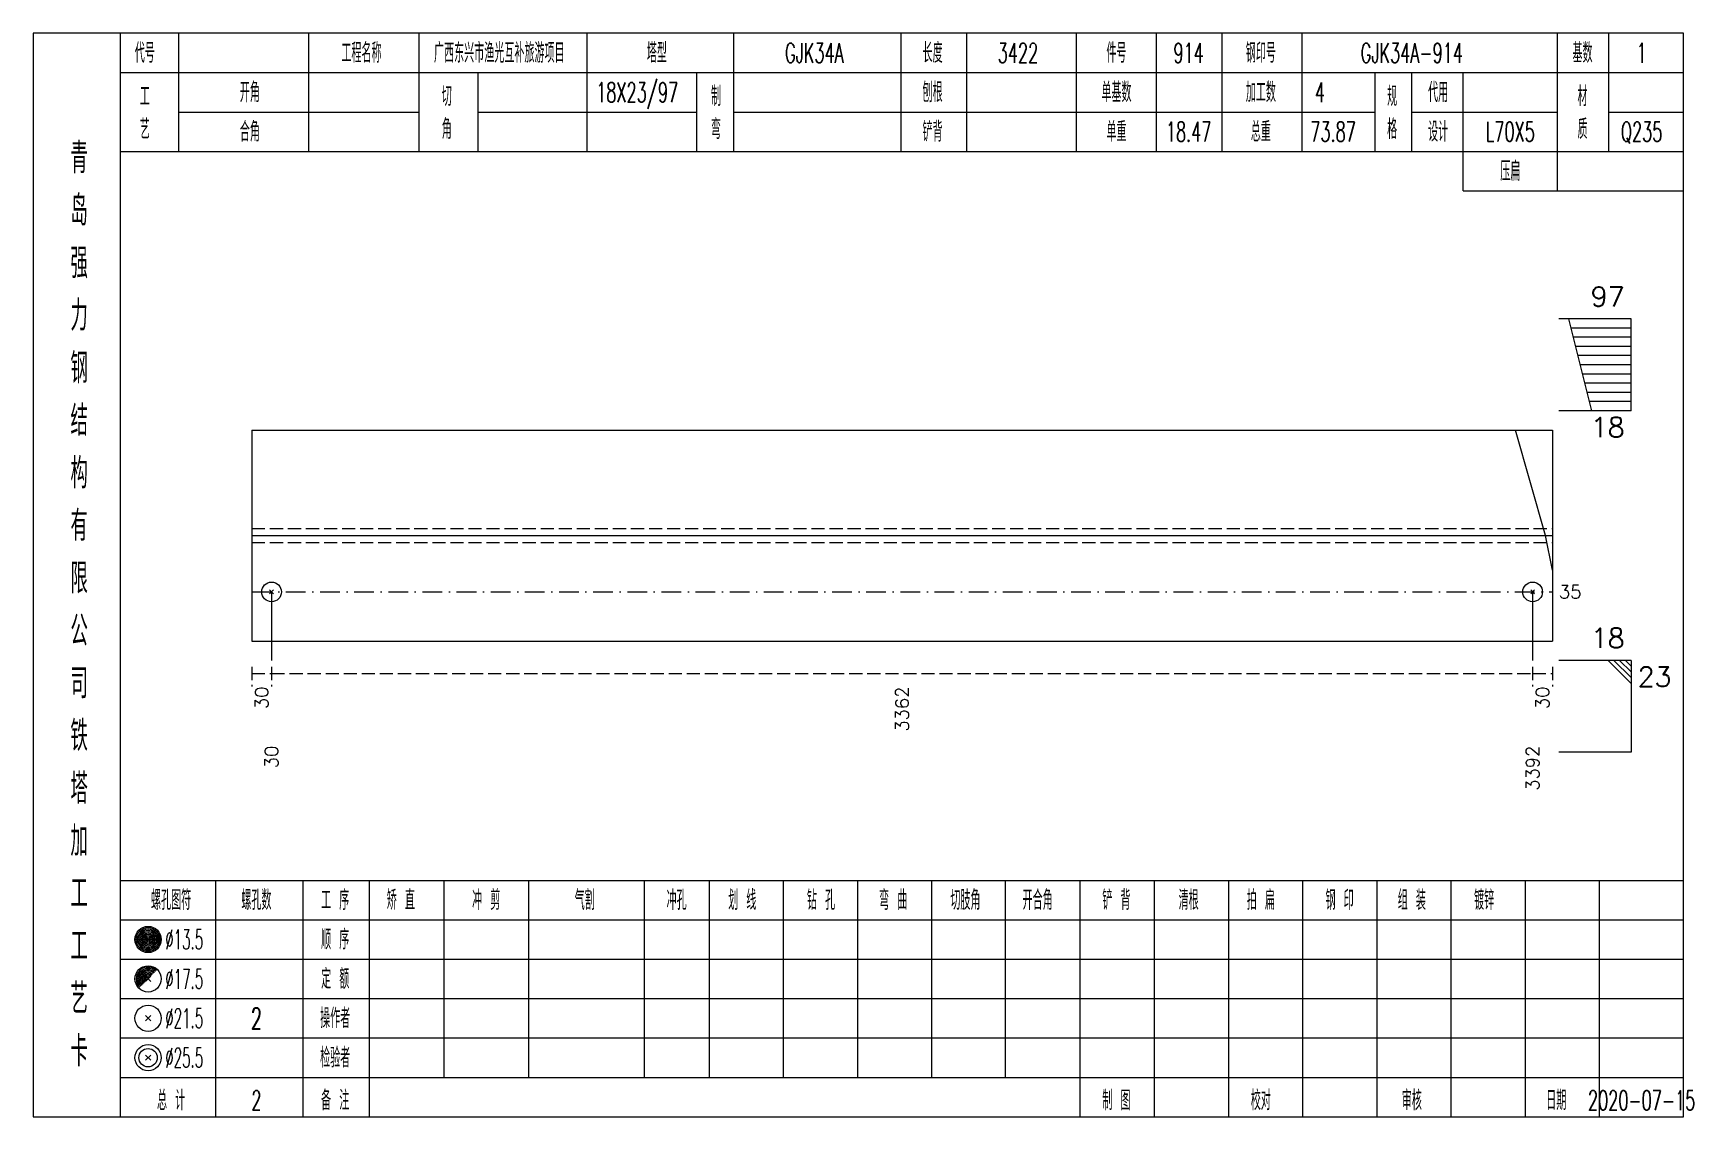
# Model space of a CAD drawing. Extents: x 0 to 2606, y -377 to 6479.
# Drawn here: x 1568.4 to 1821.3, y 2450 to 2615 of the extents above; entities that cross this region are included whole.
import ezdxf
from ezdxf.enums import TextEntityAlignment as Align

# ---------------------------------------------------------------- set-up
doc = ezdxf.new("R2010")
doc.units = 0
doc.header["$MEASUREMENT"] = 0
doc.linetypes.add('一点画线', pattern=[5.2, 3, -1, 0.2, -1])
doc.linetypes.add('虚线', pattern=[2.75, 2, -0.75])
doc.layers.get('0').update_dxf_attribs({"linetype": 'CONTINUOUS', "lineweight": 25})
doc.layers.add('1', color=7, linetype='CONTINUOUS', lineweight=25)
doc.layers.add('4', color=7, linetype='CONTINUOUS', lineweight=25)
doc.styles.get("Standard").update_dxf_attribs({"font": 'simplex.shx', "width": 0.7, "height": 3, "bigfont": 'gbhzfs.shx'})

msp = doc.modelspace()

# ---------------------------------------------------------------- texts
at = {"color": 7, "linetype": 'Continuous', "lineweight": 13}
for s, p in [('97', (1810.8, 2572.5)), ('18', (1810.8, 2520.5))]:
    msp.add_text(s, height=3, dxfattribs=at).set_placement(p, align=Align.BOTTOM_RIGHT)
msp.add_text('18', height=3, dxfattribs=at).set_placement((1810.8, 2556.5), align=Align.TOP_RIGHT)
msp.add_text('35', height=2, dxfattribs=at).set_placement((1800.8, 2529.93), align=Align.MIDDLE_LEFT)
msp.add_text('23', height=3, dxfattribs=at).set_placement((1812.8, 2518.5), align=Align.TOP_LEFT)
at = {"color": 8, "linetype": 'Continuous', "lineweight": 9}
for s, p in [('30', (1603.2, 2515.5)), ('3362', (1700.75, 2515.5)), ('30', (1798.3, 2515.5))]:
    msp.add_text(s, height=2, rotation=90, dxfattribs=at).set_placement(p, align=Align.MIDDLE_RIGHT)
at = {"layer": '1', "color": 7, "linetype": 'Continuous', "lineweight": 13}
for s, p in [('30', (1604.7, 2506.5)), ('3392', (1796.8, 2506.5))]:
    msp.add_text(s, height=2, rotation=90, dxfattribs=at).set_placement(p, align=Align.MIDDLE_RIGHT)
at = {"layer": '4', "color": 1, "linetype": 'Continuous', "lineweight": 13}
for s, height, width, p in [('代号', 3, 0.6, (1585.4, 2612)), ('工程名称', 3, 0.6, (1618.4, 2612)), ('广西东兴市渔光互补旅游项目', 3, 0.6, (1639.4, 2612)), ('塔型', 3, 0.6, (1663.4, 2612)), ('GJK34A', 3, 0.6, (1687.4, 2612)), ('长度', 3, 0.6, (1705.4, 2612)), ('3422', 3, 0.6, (1718.4, 2612)), ('件号', 3, 0.6, (1733.4, 2612)), ('914', 3, 0.6, (1744.4, 2612)), ('钢印号', 3, 0.6, (1755.4, 2612)), ('GJK34A-914', 3, 0.6, (1778.4, 2612)), ('基数', 3, 0.6, (1804.4, 2612)), ('1', 3, 0.6, (1813.4, 2612)), ('18X23/97', 3, 0.6, (1660.4, 2606)), ('工', 3, 0.6, (1585.4, 2605.4)), ('开角', 3, 0.6, (1601.4, 2606)), ('切', 3, 0.6, (1631.4, 2605.4)), ('制', 3, 0.6, (1672.4, 2605.4)), ('刨根', 3, 0.6, (1705.4, 2606)), ('单基数', 3, 0.6, (1733.4, 2606)), ('加工数', 3, 0.6, (1755.4, 2606)), ('4', 3, 0.6, (1764.4, 2606)), ('规', 3, 0.6, (1775.4, 2605.4)), ('代用', 3, 0.6, (1782.4, 2606)), ('材', 3, 0.6, (1804.4, 2605.4)), ('艺', 3, 0.6, (1585.4, 2600.4)), ('合角', 3, 0.6, (1601.4, 2600)), ('角', 3, 0.6, (1631.4, 2600.4)), ('弯', 3, 0.6, (1672.4, 2600.4)), ('铲背', 3, 0.6, (1705.4, 2600)), ('单重', 3, 0.6, (1733.4, 2600)), ('18.47', 3, 0.6, (1744.4, 2600)), ('总重', 3, 0.6, (1755.4, 2600)), ('73.87', 3, 0.6, (1766.4, 2600)), ('格', 3, 0.6, (1775.4, 2600.4)), ('设计', 3, 0.6, (1782.4, 2600)), ('L70X5', 3, 0.6, (1793.4, 2600)), ('质', 3, 0.6, (1804.4, 2600.4)), ('Q235', 3, 0.6, (1813.4, 2600)), ('青', 4.6, 0.8, (1575.4, 2596)), ('压扁', 3, 0.6, (1793.4, 2594)), ('岛', 4.6, 0.8, (1575.4, 2588)), ('强', 4.6, 0.8, (1575.4, 2580)), ('力', 4.6, 0.8, (1575.4, 2572)), ('钢', 4.6, 0.8, (1575.4, 2564)), ('结', 4.6, 0.8, (1575.4, 2556)), ('构', 4.6, 0.8, (1575.4, 2548)), ('有', 4.6, 0.8, (1575.4, 2540)), ('限', 4.6, 0.8, (1575.4, 2532)), ('公', 4.6, 0.8, (1575.4, 2524)), ('司', 4.6, 0.8, (1575.4, 2516)), ('铁', 4.6, 0.8, (1575.4, 2508)), ('塔', 4.6, 0.8, (1575.4, 2500)), ('加', 4.6, 0.8, (1575.4, 2492)), ('工', 4.6, 0.8, (1575.4, 2484)), ('螺孔图符', 3, 0.6, (1589.4, 2483)), ('螺孔数', 3, 0.6, (1602.4, 2483)), ('工 序', 3, 0.6, (1614.4, 2483)), ('矫 直', 3, 0.6, (1624.4, 2483)), ('冲 剪', 3, 0.6, (1637.4, 2483)), ('气割', 3, 0.6, (1652.4, 2483)), ('冲孔', 3, 0.6, (1666.4, 2483)), ('划 线', 3, 0.6, (1676.4, 2483)), ('钻 孔', 3, 0.6, (1688.4, 2483)), ('弯 曲', 3, 0.6, (1699.4, 2483)), ('切肢角', 3, 0.6, (1710.4, 2483)), ('开合角', 3, 0.6, (1721.4, 2483)), ('铲 背', 3, 0.6, (1733.4, 2483)), ('清根', 3, 0.6, (1744.4, 2483)), ('拍 扁', 3, 0.6, (1755.4, 2483)), ('钢 印', 3, 0.6, (1767.4, 2483)), ('组 装', 3, 0.6, (1778.4, 2483)), ('镀锌', 3, 0.6, (1789.4, 2483)), ('工', 4.6, 0.8, (1575.4, 2476)), ('%%C13.5', 3, 0.5, (1591.4, 2477)), ('顺 序', 3, 0.6, (1614.4, 2477)), ('%%C17.5', 3, 0.5, (1591.4, 2471)), ('定 额', 3, 0.6, (1614.4, 2471)), ('艺', 4.6, 0.8, (1575.4, 2468)), ('%%C21.5', 3, 0.5, (1591.4, 2465)), ('2', 3.2, 0.6, (1602.4, 2465)), ('操作者', 3, 0.6, (1614.4, 2465)), ('卡', 4.6, 0.8, (1575.4, 2460)), ('%%C25.5', 3, 0.5, (1591.4, 2459)), ('检验者', 3, 0.6, (1614.4, 2459)), ('总 计', 3, 0.6, (1589.4, 2452.5)), ('2', 3, 0.6, (1602.4, 2452.5)), ('备 注', 3, 0.6, (1614.4, 2452.5)), ('制 图', 3, 0.6, (1733.4, 2452.5)), ('校对', 3, 0.6, (1755.4, 2452.5)), ('审核', 3, 0.6, (1778.4, 2452.5)), ('日期', 3, 0.6, (1800.4, 2452.5)), ('2020-07-15', 3, 0.6, (1813.4, 2452.5))]:
    msp.add_text(s, height=height, dxfattribs=dict(at, width=width)).set_placement(p, align=Align.MIDDLE_CENTER)

# ---------------------------------------------------------------- linework, layer by layer
at = {"color": 7, "linetype": 'Continuous', "lineweight": 13}
for p, q in [((1811.8, 2571.5), (1800.8, 2571.5)), ((1805.8, 2557.5), (1802.3, 2571.5)), ((1811.8, 2570.1), (1802.65, 2570.1)), ((1811.8, 2557.5), (1811.8, 2571.5)), ((1811.8, 2568.7), (1803, 2568.7)), ((1811.8, 2567.3), (1803.35, 2567.3)), ((1811.8, 2565.9), (1803.7, 2565.9)), ((1811.8, 2564.5), (1804.05, 2564.5)), ((1811.8, 2563.1), (1804.4, 2563.1)), ((1811.8, 2561.7), (1804.75, 2561.7)), ((1811.8, 2560.3), (1805.1, 2560.3)), ((1811.8, 2557.5), (1800.8, 2557.5)), ((1811.8, 2558.9), (1805.45, 2558.9)), ((1798.76, 2538.5), (1794.18, 2554.57)), ((1799.8, 2533.22), (1798.76, 2538.5)), ((1604.7, 2529.93), (1604.7, 2519.5)), ((1796.8, 2529.93), (1796.8, 2519.5)), ((1811.8, 2519.5), (1800.8, 2519.5)), ((1808.3, 2519.5), (1811.8, 2516)), ((1809.17, 2519.5), (1811.8, 2516.88)), ((1810.05, 2519.5), (1811.8, 2517.75)), ((1810.92, 2519.5), (1811.8, 2518.62)), ((1811.8, 2519.5), (1811.8, 2505.5)), ((1811.8, 2505.5), (1800.8, 2505.5))]:
    msp.add_line(p, q, dxfattribs=at)
at = {"color": 7, "linetype": 'Continuous', "lineweight": 18}
for p, q in [((1601.7, 2554.57), (1601.7, 2522.43)), ((1601.7, 2554.57), (1799.8, 2554.57)), ((1799.8, 2554.57), (1799.8, 2522.43)), ((1601.7, 2538.5), (1799.8, 2538.5))]:
    msp.add_line(p, q, dxfattribs=at)
at = {"color": 1, "linetype": '虚线', "lineweight": 18}
for p, q in [((1601.7, 2539.57), (1799.8, 2539.57)), ((1601.7, 2537.43), (1799.8, 2537.43))]:
    msp.add_line(p, q, dxfattribs=at)
at = {"color": 3, "linetype": '一点画线', "lineweight": 13}
msp.add_line((1601.7, 2529.93), (1799.8, 2529.93), dxfattribs=at)
at = {"color": 8, "linetype": '虚线', "lineweight": 9}
for p, q in [((1601.7, 2518.5), (1601.7, 2515.5)), ((1601.7, 2517.5), (1604.7, 2517.5)), ((1604.7, 2518.5), (1604.7, 2515.5)), ((1604.7, 2518.5), (1604.7, 2515.5)), ((1604.7, 2517.5), (1796.8, 2517.5)), ((1796.8, 2518.5), (1796.8, 2515.5)), ((1796.8, 2518.5), (1796.8, 2515.5)), ((1796.8, 2517.5), (1799.8, 2517.5)), ((1799.8, 2518.5), (1799.8, 2515.5))]:
    msp.add_line(p, q, dxfattribs=at)
at = {"layer": '1', "color": 7, "linetype": 'Continuous', "lineweight": 13}
for p, q in [((1604.4, 2529.63), (1605, 2530.23)), ((1605, 2529.63), (1604.4, 2530.23)), ((1796.5, 2529.63), (1797.1, 2530.23)), ((1797.1, 2529.63), (1796.5, 2530.23))]:
    msp.add_line(p, q, dxfattribs=at)
at = {"layer": '1', "color": 7, "linetype": 'Continuous', "lineweight": 18}
msp.add_line((1601.7, 2522.43), (1799.8, 2522.43), dxfattribs=at)
at = {"layer": '1', "color": 7, "linetype": 'Continuous', "lineweight": 13}
for centre in [(1604.7, 2529.93), (1796.8, 2529.93)]:
    msp.add_circle(centre, 1.5, dxfattribs=at)
at = {"layer": '4', "color": 1, "linetype": 'Continuous', "lineweight": 18}
for p, q in [((1581.7, 2450), (1581.7, 2615)), ((1590.6, 2597), (1590.6, 2615)), ((1610.4, 2597), (1610.4, 2615)), ((1627.2, 2597), (1627.2, 2615)), ((1652.8, 2597), (1652.8, 2615)), ((1675.1, 2597), (1675.1, 2615)), ((1700.6, 2597), (1700.6, 2615)), ((1710.6, 2597), (1710.6, 2615)), ((1727.3, 2597), (1727.3, 2615)), ((1739.5, 2597), (1739.5, 2615)), ((1749.5, 2597), (1749.5, 2615)), ((1761.7, 2597), (1761.7, 2615)), ((1800.6, 2591), (1800.6, 2615)), ((1808.4, 2597), (1808.4, 2615)), ((1581.7, 2609), (1819.8, 2609)), ((1636.2, 2597), (1636.2, 2609)), ((1669.5, 2597), (1669.5, 2609)), ((1772.8, 2597), (1772.8, 2609)), ((1778.4, 2597), (1778.4, 2609)), ((1786.2, 2591), (1786.2, 2609)), ((1590.6, 2603), (1627.2, 2603)), ((1636.2, 2603), (1669.5, 2603)), ((1675.1, 2603), (1772.8, 2603)), ((1778.4, 2603), (1800.6, 2603)), ((1808.4, 2603), (1819.8, 2603)), ((1581.7, 2597), (1819.8, 2597)), ((1786.2, 2591), (1819.8, 2591)), ((1581.7, 2486), (1819.8, 2486)), ((1596.2, 2450), (1596.2, 2486)), ((1609.5, 2450), (1609.5, 2486)), ((1619.6, 2450), (1619.6, 2486)), ((1631, 2456), (1631, 2486)), ((1643.9, 2456), (1643.9, 2486)), ((1661.5, 2456), (1661.5, 2486)), ((1671.4, 2456), (1671.4, 2486)), ((1682.7, 2456), (1682.7, 2486)), ((1694, 2456), (1694, 2486)), ((1705.3, 2456), (1705.3, 2486)), ((1716.5, 2456), (1716.5, 2486)), ((1727.9, 2456), (1727.9, 2486)), ((1739.2, 2456), (1739.2, 2486)), ((1750.5, 2456), (1750.5, 2486)), ((1761.8, 2456), (1761.8, 2486)), ((1773.1, 2456), (1773.1, 2486)), ((1784.4, 2456), (1784.4, 2486)), ((1795.7, 2456), (1795.7, 2486)), ((1807, 2456), (1807, 2486)), ((1581.7, 2480), (1819.8, 2480)), ((1581.7, 2474), (1819.8, 2474)), ((1581.7, 2468), (1819.8, 2468)), ((1581.7, 2462), (1819.8, 2462)), ((1581.7, 2456), (1819.8, 2456)), ((1727.9, 2450), (1727.9, 2456)), ((1739.2, 2450), (1739.2, 2456)), ((1750.5, 2450), (1750.5, 2456)), ((1761.8, 2450), (1761.8, 2456)), ((1773.1, 2450), (1773.1, 2456)), ((1784.4, 2450), (1784.4, 2456)), ((1795.7, 2450), (1795.7, 2456)), ((1807, 2450), (1807, 2456))]:
    msp.add_line(p, q, dxfattribs=at)
at = {"layer": '4', "color": 7, "linetype": 'Continuous', "lineweight": 13}
for p, q in [((1585.7, 2476.8), (1586.1, 2477.2)), ((1586.1, 2476.8), (1585.7, 2477.2)), ((1585.5, 2464.6), (1586.3, 2465.4)), ((1586.3, 2464.6), (1585.5, 2465.4)), ((1585.5, 2458.6), (1586.3, 2459.4)), ((1586.3, 2458.6), (1585.5, 2459.4))]:
    msp.add_line(p, q, dxfattribs=at)
at = {"layer": '4', "color": 7, "linetype": 'Continuous', "lineweight": 0}
for p, q in [((1585.5, 2470.6), (1586.3, 2471.4)), ((1585.5, 2471.4), (1586.3, 2470.6))]:
    msp.add_line(p, q, dxfattribs=at)
at = {"layer": '4', "color": 1, "linetype": 'Continuous', "lineweight": 18}
msp.add_lwpolyline([(1568.4, 2615), (1568.4, 2450), (1819.8, 2450), (1819.8, 2615)], close=True, dxfattribs=at)
at = {"layer": '4', "color": 7, "linetype": 'Continuous', "lineweight": 13}
for centre, radius in [((1585.9, 2477), 2), ((1585.9, 2477), 1.8), ((1585.9, 2477), 1.6), ((1585.9, 2477), 1.4), ((1585.9, 2477), 1.2), ((1585.9, 2477), 1), ((1585.9, 2477), 0.8), ((1585.9, 2477), 0.6), ((1585.9, 2477), 0.4), ((1585.9, 2477), 0.2), ((1585.9, 2471), 2), ((1585.9, 2465), 2), ((1585.9, 2459), 2), ((1585.9, 2459), 1.4)]:
    msp.add_circle(centre, radius, dxfattribs=at)
for radius in [1.8, 1.6, 1.4, 1.2, 1, 0.8, 0.6, 0.4, 0.2]:
    msp.add_arc((1585.9, 2471), radius, 45, 225, dxfattribs=at)

msp.set_redraw_order([(e.dxf.handle, doc.entitydb.next_handle()) for e in msp.query("TEXT MTEXT ATTDEF DIMENSION ARC_DIMENSION")])  # texts and dimensions are drawn at this point

doc.saveas('drawing.dxf')
